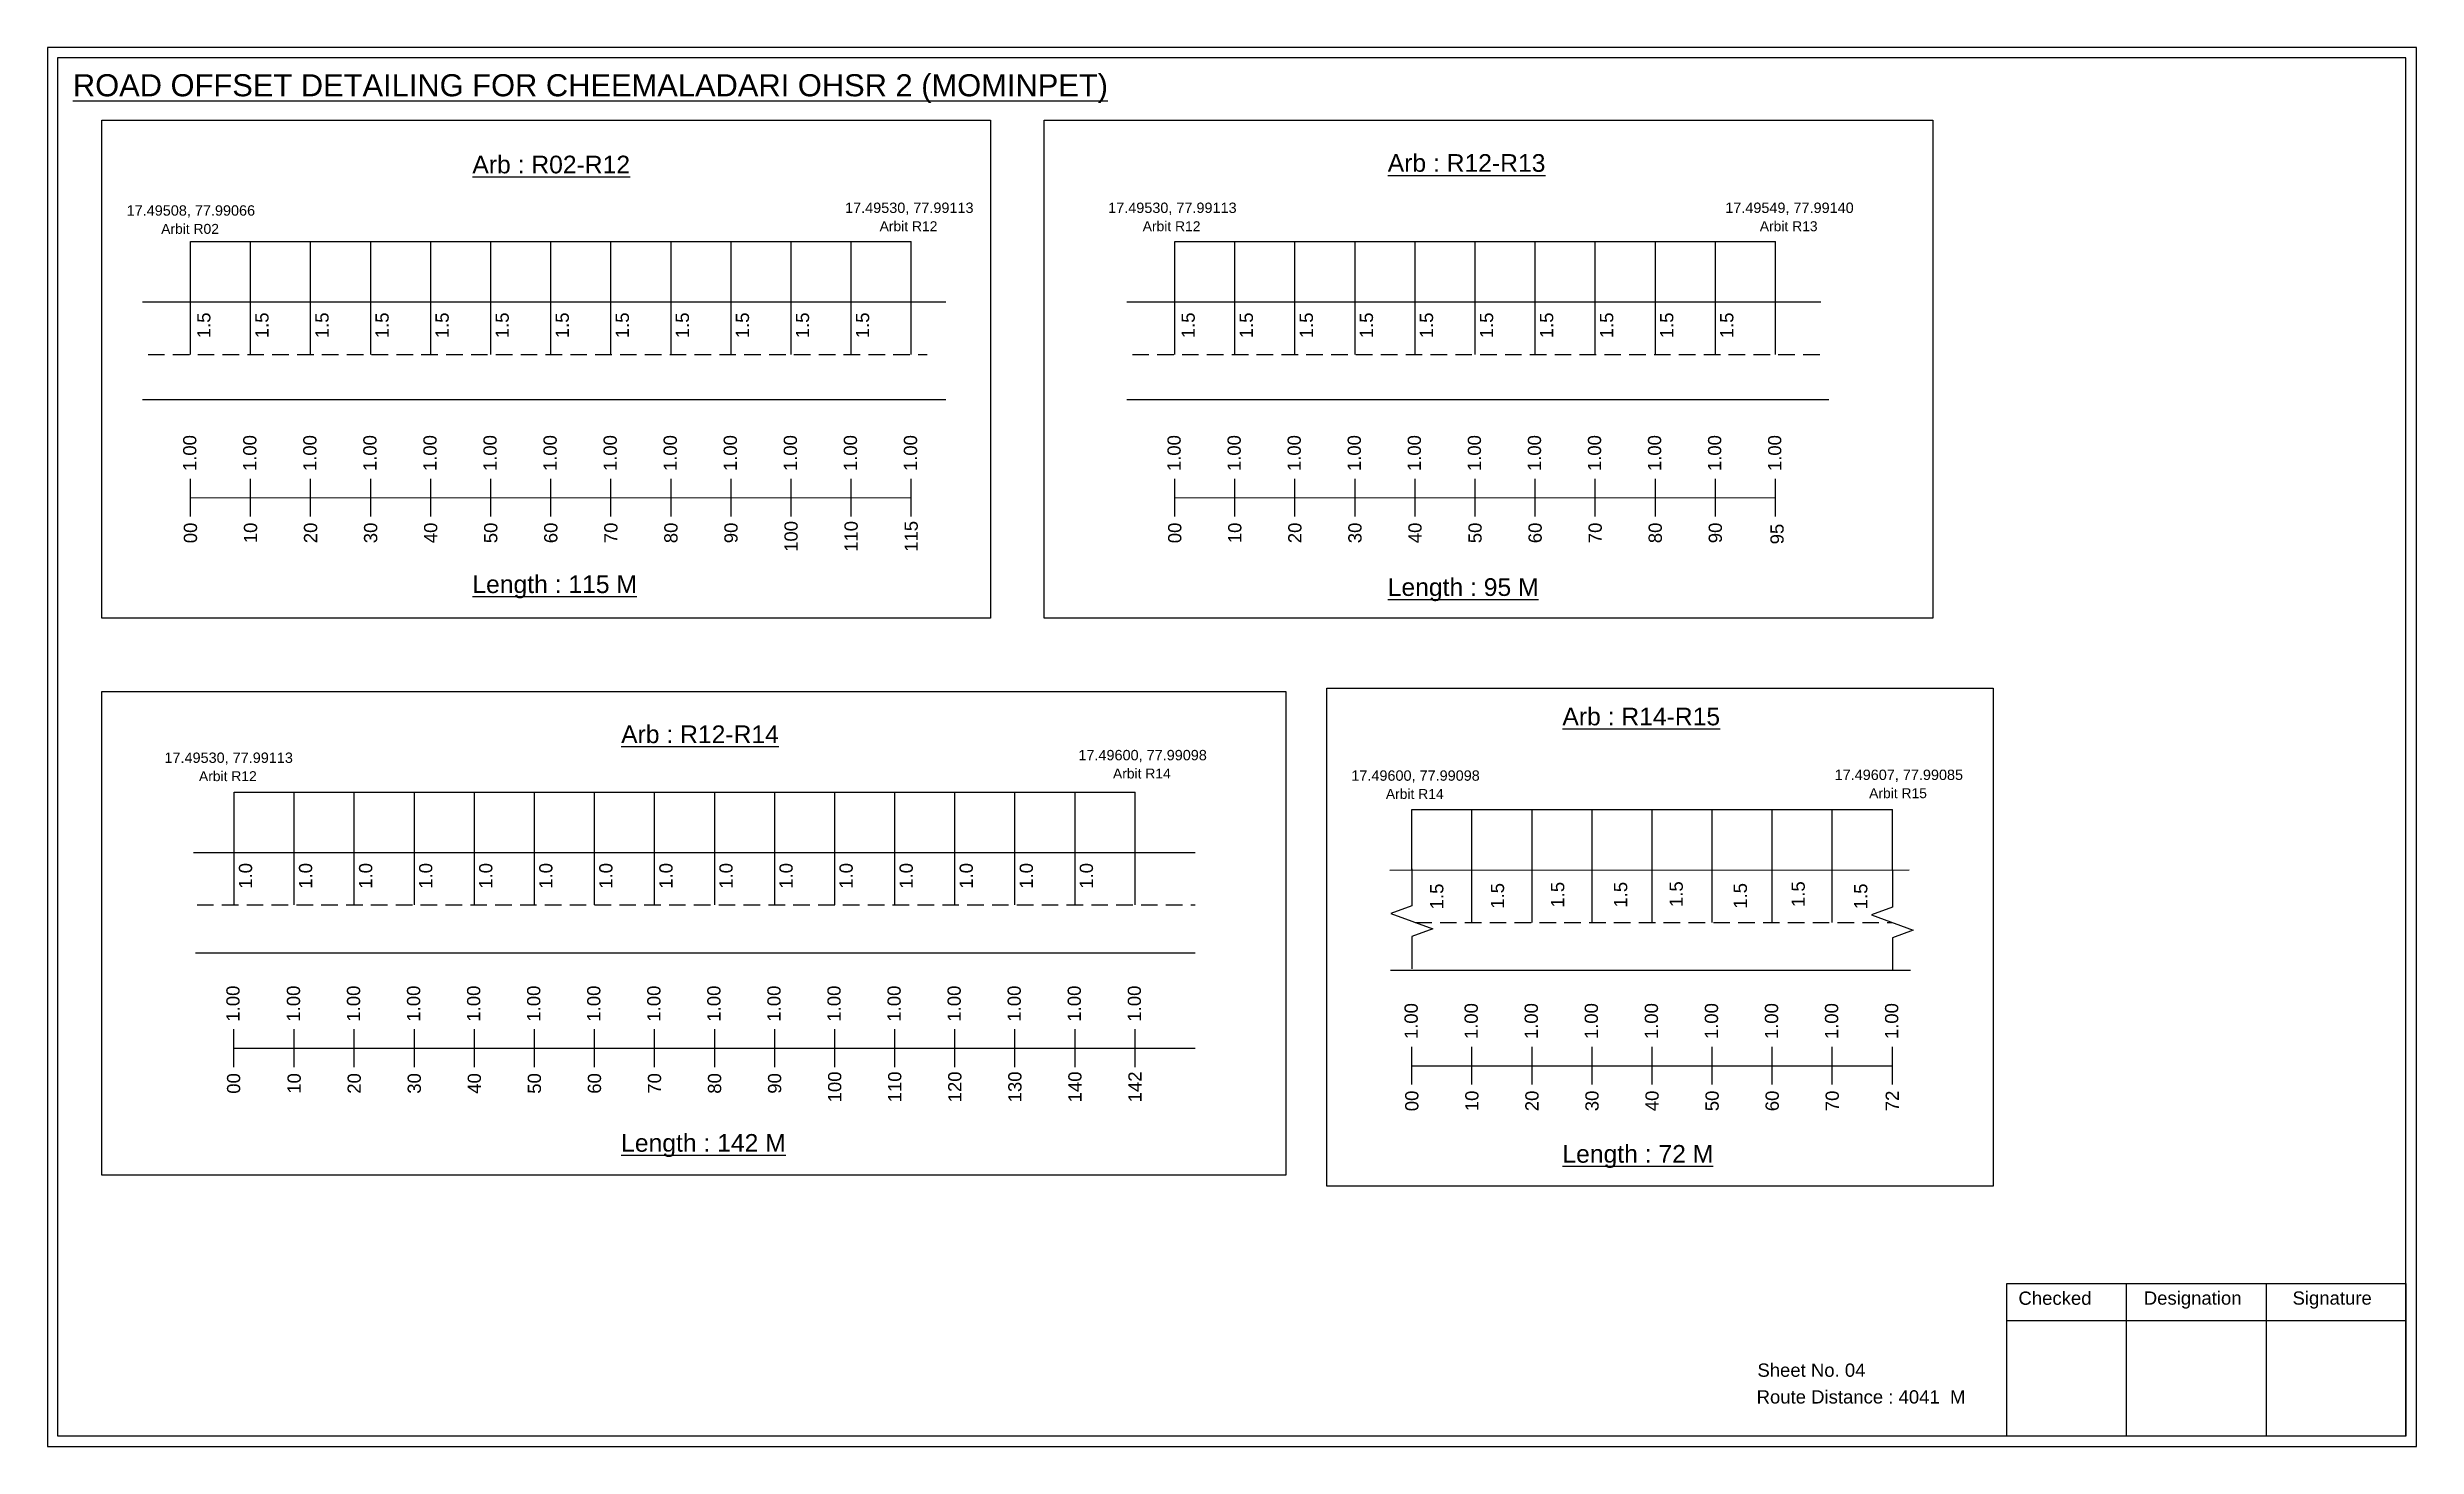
# Model space of a CAD drawing. Header units: inches. Extents: x 1943 to 8965, y 112 to 3168.
# Drawn here: x 4398 to 4934, y 112 to 428 of the extents above; entities that cross this region are included whole.
import ezdxf

# ---------------------------------------------------------------- set-up
doc = ezdxf.new("R2010")
doc.units = ezdxf.units.IN
doc.header["$MEASUREMENT"] = 0
doc.linetypes.add('DASHED2', pattern=[0.375, 0.25, -0.125])
doc.layers.add('PDF_Geometry', color=7, linetype='Continuous')
doc.layers.add('PDF_Text', color=5, linetype='Continuous')
doc.styles.add('PDF Arial', font='arial.ttf')
doc.styles.get("Standard").update_dxf_attribs({"font": 'arial.ttf'})

msp = doc.modelspace()

# ---------------------------------------------------------------- texts
at = {"color": 242, "true_color": 0xcd2027}
for s, height, p in [('%%UROAD OFFSET DETAILING FOR CHEEMALADARI OHSR 2 (MOMINPET)', 5, (4403.69, 417.41)), ('%%UArb : R02-R12', 4, (4494.14, 399.97)), ('%%UArb : R12-R13', 4, (4701.41, 400.32)), ('%%ULength : 115 M', 4, (4494.14, 304.97)), ('%%ULength : 95 M', 4, (4701.41, 304.32)), ('%%UArb : R14-R15', 4, (4740.96, 275.03)), ('%%UArb : R12-R14', 4, (4527.83, 271.01)), ('%%ULength : 142 M', 4, (4527.83, 178.51)), ('%%ULength : 72 M', 4, (4740.96, 176.03))]:
    msp.add_text(s, height=height, dxfattribs=at).set_placement(p)
at = {"color": 5}
for s, height, p in [('17.49508, 77.99066', 2.34, (4415.86, 390.4)), ('17.49530, 77.99113', 2.34, (4578.54, 391.01)), ('17.49530, 77.99113', 2.34, (4638.11, 391.01)), ('17.49549, 77.99140', 2.34, (4777.84, 391.01)), ('Arbit R02', 2.246, (4423.68, 386.28)), ('Arbit R12', 2.246, (4586.36, 386.88)), ('Arbit R12', 2.246, (4645.93, 386.88)), ('Arbit R13', 2.246, (4785.66, 386.88)), ('17.49530, 77.99113', 2.34, (4424.42, 266.53)), ('17.49600, 77.99098', 2.34, (4631.37, 267.12)), ('Arbit R12', 2.246, (4432.24, 262.4)), ('Arbit R14', 2.246, (4639.2, 263)), ('17.49600, 77.99098', 2.34, (4693.17, 262.49)), ('17.49607, 77.99085', 2.34, (4802.6, 262.66)), ('Arbit R14', 2.246, (4700.99, 258.37)), ('Arbit R15', 2.246, (4810.42, 258.54))]:
    msp.add_text(s, height=height, dxfattribs=at).set_placement(p)
for s, p in [('1.5', (4434.83, 362.65)), ('1.5', (4447.99, 362.65)), ('1.5', (4461.59, 362.65)), ('1.5', (4475.19, 362.65)), ('1.5', (4488.79, 362.65)), ('1.5', (4502.39, 362.65)), ('1.5', (4515.99, 362.65)), ('1.5', (4529.59, 362.65)), ('1.5', (4543.19, 362.65)), ('1.5', (4556.79, 362.65)), ('1.5', (4570.39, 362.65)), ('1.5', (4583.99, 362.65)), ('1.5', (4657.72, 362.65)), ('1.5', (4670.88, 362.65)), ('1.5', (4684.48, 362.65)), ('1.5', (4698.08, 362.65)), ('1.5', (4711.68, 362.65)), ('1.5', (4725.28, 362.65)), ('1.5', (4738.88, 362.65)), ('1.5', (4752.48, 362.65)), ('1.5', (4766.08, 362.65)), ('1.5', (4779.68, 362.65)), ('1.0', (4444.27, 238.04)), ('1.0', (4457.87, 238.04)), ('1.0', (4471.47, 238.04)), ('1.0', (4485.07, 238.04)), ('1.0', (4498.67, 238.04)), ('1.0', (4512.27, 238.04)), ('1.0', (4525.87, 238.04)), ('1.0', (4539.47, 238.04)), ('1.0', (4553.07, 238.04)), ('1.0', (4566.67, 238.04)), ('1.0', (4580.27, 238.04)), ('1.0', (4593.87, 238.04)), ('1.0', (4607.47, 238.04)), ('1.0', (4621.07, 238.04)), ('1.0', (4634.67, 238.04)), ('1.5', (4714.01, 233.38)), ('1.5', (4727.76, 233.51)), ('1.5', (4741.38, 233.77)), ('1.5', (4755.64, 233.77)), ('1.5', (4768.23, 233.9)), ('1.5', (4782.75, 233.51)), ('1.5', (4795.85, 233.9)), ('1.5', (4810.02, 233.4))]:
    msp.add_text(s, height=3, rotation=90).set_placement(p)
at = {"color": 217, "true_color": 0x93278f}
for s, p in [('1.00', (4431.64, 332.57)), ('1.00', (4445.24, 332.57)), ('1.00', (4458.84, 332.57)), ('1.00', (4472.44, 332.57)), ('1.00', (4486.04, 332.57)), ('1.00', (4499.64, 332.57)), ('1.00', (4513.24, 332.57)), ('1.00', (4526.84, 332.57)), ('1.00', (4540.44, 332.57)), ('1.00', (4554.04, 332.57)), ('1.00', (4567.64, 332.57)), ('1.00', (4581.24, 332.57)), ('1.00', (4594.84, 332.57)), ('1.00', (4654.53, 332.57)), ('1.00', (4668.13, 332.57)), ('1.00', (4681.73, 332.57)), ('1.00', (4695.33, 332.57)), ('1.00', (4708.93, 332.57)), ('1.00', (4722.53, 332.57)), ('1.00', (4736.13, 332.57)), ('1.00', (4749.73, 332.57)), ('1.00', (4763.33, 332.57)), ('1.00', (4776.93, 332.57)), ('1.00', (4790.53, 332.57)), ('00', (4431.8, 316.25)), ('10', (4445.4, 316.25)), ('20', (4459, 316.25)), ('30', (4472.6, 316.25)), ('40', (4486.2, 316.25)), ('50', (4499.8, 316.25)), ('60', (4513.4, 316.25)), ('70', (4527, 316.25)), ('80', (4540.6, 316.25)), ('90', (4554.2, 316.25)), ('100', (4567.8, 314.29)), ('110', (4581.4, 314.29)), ('115', (4595, 314.3)), ('00', (4654.68, 316.25)), ('10', (4668.28, 316.25)), ('20', (4681.88, 316.25)), ('30', (4695.48, 316.25)), ('40', (4709.08, 316.25)), ('50', (4722.68, 316.25)), ('60', (4736.28, 316.25)), ('70', (4749.88, 316.25)), ('80', (4763.48, 316.25)), ('90', (4777.08, 316.25)), ('95', (4791.06, 316)), ('1.00', (4441.43, 207.96)), ('1.00', (4455.13, 207.96)), ('1.00', (4468.73, 207.96)), ('1.00', (4482.33, 207.96)), ('1.00', (4495.93, 207.96)), ('1.00', (4509.53, 207.96)), ('1.00', (4523.13, 207.96)), ('1.00', (4536.73, 207.96)), ('1.00', (4550.33, 207.96)), ('1.00', (4563.93, 207.96)), ('1.00', (4577.53, 207.96)), ('1.00', (4591.13, 207.96)), ('1.00', (4604.73, 207.96)), ('1.00', (4618.33, 207.96)), ('1.00', (4631.93, 207.96)), ('1.00', (4645.53, 207.96)), ('1.00', (4708.21, 204)), ('1.00', (4721.81, 204)), ('1.00', (4735.41, 204)), ('1.00', (4749.01, 204)), ('1.00', (4762.61, 204)), ('1.00', (4776.21, 204)), ('1.00', (4789.81, 204)), ('1.00', (4803.41, 204)), ('1.00', (4817.01, 204)), ('00', (4441.58, 191.64)), ('10', (4455.28, 191.64)), ('20', (4468.88, 191.64)), ('30', (4482.48, 191.64)), ('40', (4496.08, 191.64)), ('50', (4509.68, 191.64)), ('60', (4523.28, 191.64)), ('70', (4536.88, 191.64)), ('80', (4550.48, 191.64)), ('90', (4564.08, 191.64)), ('100', (4577.68, 189.69)), ('110', (4591.28, 189.69)), ('120', (4604.88, 189.69)), ('130', (4618.48, 189.69)), ('140', (4632.08, 189.69)), ('142', (4645.68, 189.69)), ('00', (4708.36, 187.68)), ('10', (4721.96, 187.68)), ('20', (4735.56, 187.68)), ('30', (4749.16, 187.68)), ('40', (4762.76, 187.68)), ('50', (4776.36, 187.68)), ('60', (4789.96, 187.68)), ('70', (4803.56, 187.68)), ('72', (4817.16, 187.68))]:
    msp.add_text(s, height=3, rotation=90, dxfattribs=at).set_placement(p)
for s, p in [('Sheet No. 04', (4785.12, 127.57)), ('Route Distance : 4041  M', (4784.94, 121.52))]:
    msp.add_text(s, height=3).set_placement(p)
at = {"layer": 'PDF_Text', "color": 7, "attachment_point": 7, "style": 'PDF Arial'}
for s, insert, char_height in [('Checked', (4844.23, 143.82), 3.001), ('Designation', (4872.61, 142.99), 3.0006), ('Signature', (4906.29, 142.99), 3.001)]:
    msp.add_mtext(s, dxfattribs=dict(at, insert=insert, char_height=char_height))

# ---------------------------------------------------------------- linework, layer by layer
at = {"color": 5}
for p, q in [((4430.32, 384.51), (4593.52, 384.51)), ((4653.21, 384.51), (4789.21, 384.51)), ((4440.21, 259.9), (4644.21, 259.9)), ((4706.88, 255.94), (4815.68, 255.94))]:
    msp.add_line(p, q, dxfattribs=at)
for p, q in [((4430.32, 358.97), (4430.32, 384.51)), ((4443.92, 358.97), (4443.92, 384.51)), ((4457.52, 358.97), (4457.52, 384.51)), ((4471.12, 358.97), (4471.12, 384.51)), ((4484.72, 358.97), (4484.72, 384.51)), ((4498.32, 358.97), (4498.32, 384.51)), ((4511.92, 358.97), (4511.92, 384.51)), ((4525.52, 358.97), (4525.52, 384.51)), ((4539.12, 358.97), (4539.12, 384.51)), ((4552.72, 358.97), (4552.72, 384.51)), ((4566.32, 358.97), (4566.32, 384.51)), ((4579.92, 358.97), (4579.92, 384.51)), ((4593.52, 358.97), (4593.52, 384.51)), ((4653.21, 358.97), (4653.21, 384.51)), ((4666.81, 358.97), (4666.81, 384.51)), ((4680.41, 358.97), (4680.41, 384.51)), ((4694.01, 358.97), (4694.01, 384.51)), ((4707.61, 358.97), (4707.61, 384.51)), ((4721.21, 358.97), (4721.21, 384.51)), ((4734.81, 358.97), (4734.81, 384.51)), ((4748.41, 358.97), (4748.41, 384.51)), ((4762.01, 358.97), (4762.01, 384.51)), ((4775.61, 358.97), (4775.61, 384.51)), ((4789.21, 358.97), (4789.21, 384.51)), ((4419.44, 370.86), (4601.35, 370.86)), ((4642.33, 370.86), (4799.49, 370.86)), ((4601.35, 348.67), (4419.44, 348.67)), ((4801.31, 348.67), (4642.33, 348.67)), ((4440.21, 234.37), (4440.21, 259.9)), ((4453.81, 234.37), (4453.81, 259.9)), ((4467.41, 234.37), (4467.41, 259.9)), ((4481.01, 234.37), (4481.01, 259.9)), ((4494.61, 234.37), (4494.61, 259.9)), ((4508.21, 234.37), (4508.21, 259.9)), ((4521.81, 234.37), (4521.81, 259.9)), ((4535.41, 234.37), (4535.41, 259.9)), ((4549.01, 234.37), (4549.01, 259.9)), ((4562.61, 234.37), (4562.61, 259.9)), ((4576.21, 234.37), (4576.21, 259.9)), ((4589.81, 234.37), (4589.81, 259.9)), ((4603.41, 234.37), (4603.41, 259.9)), ((4617.01, 234.37), (4617.01, 259.9)), ((4630.61, 234.37), (4630.61, 259.9)), ((4644.21, 234.37), (4644.21, 259.9)), ((4706.88, 242.29), (4706.88, 255.94)), ((4720.48, 230.4), (4720.48, 255.94)), ((4734.08, 230.4), (4734.08, 255.94)), ((4747.68, 230.4), (4747.68, 255.94)), ((4761.28, 230.4), (4761.28, 255.94)), ((4774.88, 230.4), (4774.88, 255.94)), ((4788.48, 230.4), (4788.48, 255.94)), ((4802.08, 230.4), (4802.08, 255.94)), ((4815.68, 242.28), (4815.68, 255.94)), ((4431.01, 246.25), (4657.81, 246.25)), ((4701.89, 242.28), (4819.5, 242.34)), ((4431.48, 223.57), (4657.81, 223.53)), ((4702.03, 219.6), (4819.81, 219.6))]:
    msp.add_line(p, q)
at = {"linetype": 'DASHED2', "ltscale": 15}
for p, q in [((4420.71, 358.97), (4597.13, 358.97)), ((4643.6, 358.97), (4799.49, 358.97)), ((4431.81, 234.41), (4657.81, 234.37)), ((4707.64, 230.4), (4815.68, 230.4))]:
    msp.add_line(p, q, dxfattribs=at)
at = {"color": 217, "true_color": 0x93278f}
for p, q in [((4430.32, 322.27), (4430.32, 330.83)), ((4443.92, 322.27), (4443.92, 330.83)), ((4457.52, 322.27), (4457.52, 330.83)), ((4471.12, 322.27), (4471.12, 330.83)), ((4484.72, 322.27), (4484.72, 330.83)), ((4498.32, 322.27), (4498.32, 330.83)), ((4511.92, 322.27), (4511.92, 330.83)), ((4525.52, 322.27), (4525.52, 330.83)), ((4539.12, 322.27), (4539.12, 330.83)), ((4552.72, 322.27), (4552.72, 330.83)), ((4566.32, 322.27), (4566.32, 330.83)), ((4579.92, 322.27), (4579.92, 330.83)), ((4593.52, 322.27), (4593.52, 330.83)), ((4653.21, 322.27), (4653.21, 330.83)), ((4666.81, 322.27), (4666.81, 330.83)), ((4680.41, 322.27), (4680.41, 330.83)), ((4694.01, 322.27), (4694.01, 330.83)), ((4707.61, 322.27), (4707.61, 330.83)), ((4721.21, 322.27), (4721.21, 330.83)), ((4734.81, 322.27), (4734.81, 330.83)), ((4748.41, 322.27), (4748.41, 330.83)), ((4762.01, 322.27), (4762.01, 330.83)), ((4775.61, 322.27), (4775.61, 330.83)), ((4789.21, 322.27), (4789.21, 330.83)), ((4430.32, 326.54), (4593.52, 326.57)), ((4653.21, 326.54), (4789.21, 326.57)), ((4440.1, 197.67), (4440.1, 206.22)), ((4453.81, 197.67), (4453.81, 206.22)), ((4467.41, 197.67), (4467.41, 206.22)), ((4481.01, 197.67), (4481.01, 206.22)), ((4494.61, 197.67), (4494.61, 206.22)), ((4508.21, 197.67), (4508.21, 206.22)), ((4521.81, 197.67), (4521.81, 206.22)), ((4535.41, 197.67), (4535.41, 206.22)), ((4549.01, 197.67), (4549.01, 206.22)), ((4562.61, 197.67), (4562.61, 206.22)), ((4576.21, 197.67), (4576.21, 206.22)), ((4589.81, 197.67), (4589.81, 206.22)), ((4603.41, 197.67), (4603.41, 206.22)), ((4617.01, 197.67), (4617.01, 206.22)), ((4630.61, 197.67), (4630.61, 206.22)), ((4644.21, 197.67), (4644.21, 206.22)), ((4440.21, 201.94), (4657.81, 201.98)), ((4706.88, 193.7), (4706.88, 202.26)), ((4720.48, 193.7), (4720.48, 202.26)), ((4734.08, 193.7), (4734.08, 202.26)), ((4747.68, 193.7), (4747.68, 202.26)), ((4761.28, 193.7), (4761.28, 202.26)), ((4774.88, 193.7), (4774.88, 202.26)), ((4788.48, 193.7), (4788.48, 202.26)), ((4802.08, 193.7), (4802.08, 202.26)), ((4815.68, 193.7), (4815.68, 202.26)), ((4706.88, 197.97), (4815.68, 197.97))]:
    msp.add_line(p, q, dxfattribs=at)
for points in [[(4410.22, 411.99), (4611.46, 411.99), (4611.46, 299.31), (4410.22, 299.31)], [(4623.61, 411.99), (4824.85, 411.99), (4824.85, 299.31), (4623.61, 299.31)], [(4410.22, 282.72), (4678.31, 282.72), (4678.31, 173.2), (4410.22, 173.2)], [(4687.65, 283.42), (4838.51, 283.42), (4838.51, 170.74), (4687.65, 170.74)]]:
    msp.add_lwpolyline(points, close=True)
at = {"linetype": 'Continuous'}
for points in [[(4706.86, 242.57), (4706.86, 234.14), (4702.12, 232.41), (4711.61, 228.96), (4706.86, 227.23), (4706.86, 219.88)], [(4815.68, 242.28), (4815.68, 233.85), (4810.94, 232.13), (4820.42, 228.67), (4815.68, 226.95), (4815.68, 219.6)]]:
    msp.add_lwpolyline(points, dxfattribs=at)
at = {"layer": 'PDF_Geometry'}
for points in [[(4397.91, 428.48), (4397.91, 111.77), (4934.39, 111.77), (4934.39, 428.48)], [(4400.24, 426.15), (4400.24, 114.19), (4931.97, 114.19), (4931.97, 426.15)]]:
    msp.add_lwpolyline(points, close=True, dxfattribs=at)
at = {"layer": 'PDF_Geometry', "color": 242, "true_color": 0xcc1f26}
msp.add_lwpolyline([(4931.97, 114.1), (4841.62, 114.1), (4841.62, 148.71), (4931.97, 148.71)], close=True, dxfattribs=at)
for points in [[(4868.61, 148.71), (4868.61, 114.1)], [(4900.33, 148.71), (4900.33, 114.1)], [(4841.62, 140.33), (4931.97, 140.33)]]:
    msp.add_lwpolyline(points, dxfattribs=at)

msp.set_redraw_order([(e.dxf.handle, doc.entitydb.next_handle()) for e in msp.query("TEXT MTEXT ATTDEF DIMENSION ARC_DIMENSION")])  # texts and dimensions are drawn at this point

doc.saveas('drawing.dxf')
